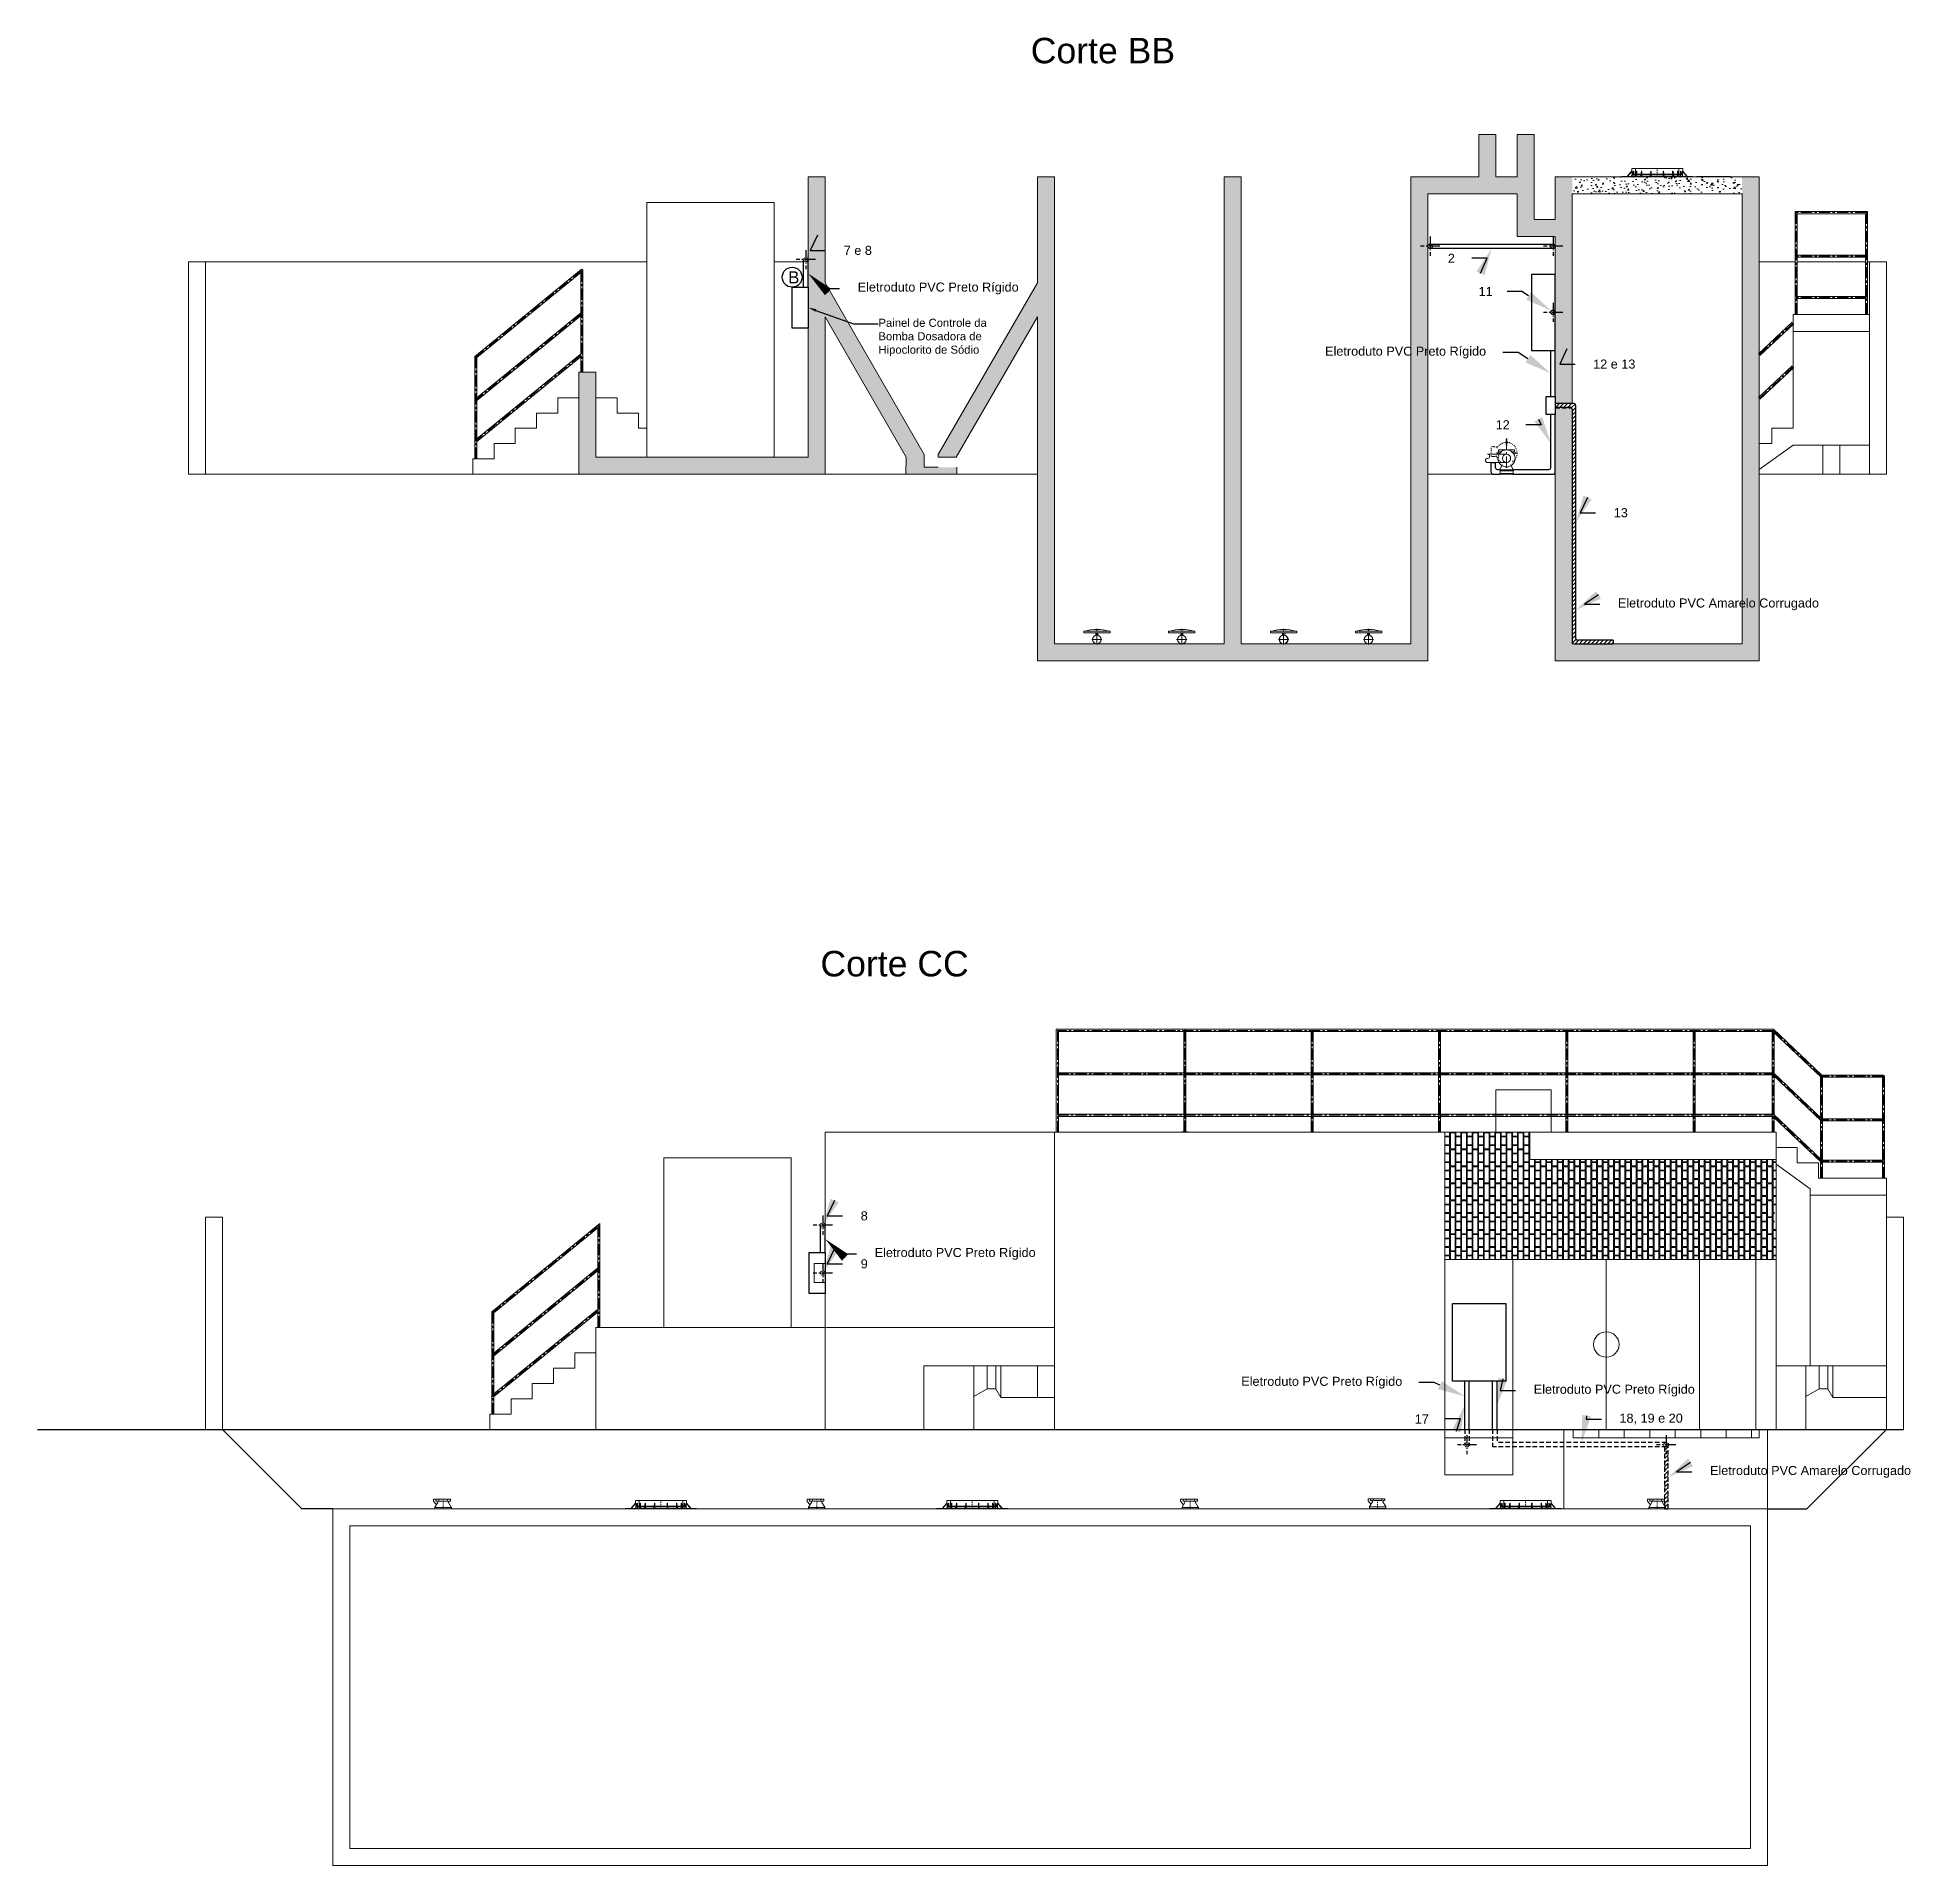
# Model space of a CAD drawing. Header units: millimetres. Extents: x 100 to 940, y 100 to 694.
# Drawn here: x 482.1 to 688.9, y 324.6 to 526.5 of the extents above; entities that cross this region are included whole.
import ezdxf
from ezdxf import colors
from ezdxf.entities.mleader import LeaderData, LeaderLine
from ezdxf.math import Vec2, Vec3

# ---------------------------------------------------------------- set-up
doc = ezdxf.new("R2010")
doc.units = ezdxf.units.MM
for name, pattern in [('AM_DIN_G_W050x2', [6.875, 4.75, -0.875, 0.375, -0.875]), ('CENTER', [2, 1.25, -0.25, 0.25, -0.25]), ('DASHED', [0.75, 0.5, -0.25]), ('HIDDEN2', [4.7625, 3.175, -1.5875]), ('SGC_DASHDOT', [1, 0.5, -0.25, 0, -0.25])]:
    doc.linetypes.add(name, pattern=pattern)
for name, color, linetype, lineweight in [('Alvenaria', 8, 'Continuous', 9), ('AM_9', 253, 'Continuous', 13), ('Aço 1020', 6, 'Continuous', 9), ('Centro', 1, 'CENTER', 5), ('contorno', 1, 'Continuous', 9), ('COTAS', 5, 'Continuous', 5), ('M-EQUIPAMENTOS', 1, 'Continuous', 9), ('PAREDE', 7, 'Continuous', 9), ('SGC-Conexoes (Desenho Unifilar)', 6, 'Continuous', 5), ('SGC-Conexoes (Linhas Externas)', 6, 'Continuous', 9), ('SGC-EIXOS', 9, 'SGC_DASHDOT', 9), ('SGC-Tubos (Desenho Bifilar)', 6, 'Continuous', 9), ('Solo', 14, 'Continuous', 30)]:
    doc.layers.add(name, color=color, linetype=linetype, lineweight=lineweight)
doc.styles.add('Notes', font='arial.ttf', dxfattribs={"height": 3})
doc.styles.get("Standard").update_dxf_attribs({"font": 'arial.ttf'})
pattern_1 = [(50, (2213.8109, 583.3335), (1.6810786, -0.1470753), [0.1757812, -1.9335938]), (355, (2213.8109, 583.3335), (-0.3251984, 1.7629503), [0.140625, -1.546875]), (100.45144, (2213.951, 583.3212), (1.3558801, 1.615875), [0.149391, -1.6433018]), (46.1842, (2213.811, 583.8022), (2.5013469, -0.3879358), [0.263672, -2.9003906]), (96.63564, (2214.0193, 583.77), (2.190614, 2.2830905), [0.2240867, -2.464954]), (351.18416, (2213.811, 583.8022), (2.190614, 2.2830905), [0.2109375, -2.3203125]), (21, (2214.0453, 583.685), (1.3990009, -0.943638), [0.1757812, -1.9335938]), (326, (2214.0453, 583.685), (0.5702703, 1.6995704), [0.140625, -1.546875]), (71.45144, (2214.1619, 583.6064), (1.9692712, 0.7559324), [0.149391, -1.6433018]), (37.5, (2213.8109, 583.33346), (0.02849966, 0.78021997), [0, -1.528125, 0, -1.5703125, 0, -1.5527344]), (7.5, (2213.8109, 583.3335), (0.61656923, 0.92440245), [0, -0.8953125, 0, -1.49296875, 0, -0.59179687]), (327.5, (2213.28824, 583.33346), (1.25114633, -0.05286298), [0, -0.5859375, 0, -1.828125, 0, -2.42578125]), (317.5, (2213.0539, 583.3335), (1.3668426, 0.23462105), [0, -0.76171875, 0, -1.2140625, 0, -1.72265625])]

msp = doc.modelspace()

# ---------------------------------------------------------------- texts
at = {"layer": 'COTAS', "char_height": 2.8125, "attachment_point": 1}
for s, insert in [('Corte BB', (591.75, 526.459)), ('Corte CC', (568.527, 425.631))]:
    msp.add_mtext_dynamic_manual_height_columns(s, width=4099.92409, gutter_width=0.75, heights=[0], dxfattribs=dict(at, insert=insert))
at = {"layer": 'COTAS', "color": 2, "insert": (564.959, 500.679), "char_height": 1.336, "attachment_point": 1}
msp.add_mtext_dynamic_manual_height_columns('B', width=1385.51337, gutter_width=0.75, heights=[0], dxfattribs=at)

# ---------------------------------------------------------------- blocks, each defined once
blk = doc.blocks.new('BB-2-LC01-N0-D0-S0', base_point=(-106625, -46704))
at = {"layer": 'SGC-Conexoes (Linhas Externas)'}
for p, q in [((-106979, -46798), (-106926, -46735)), ((-106975, -46798), (-106921, -46735)), ((-106930, -46798), (-106904, -46735)), ((-106926, -46735), (-106921, -46735)), ((-106925, -46704), (-106325, -46704)), ((-106925, -46704), (-106925, -46735)), ((-106925, -46798), (-106900, -46735)), ((-106921, -46795), (-106921, -46735)), ((-106330, -46771), (-106920, -46771)), ((-106920, -46771), (-106920, -46779)), ((-106904, -46735), (-106900, -46735)), ((-106900, -46798), (-106900, -46735)), ((-106884, -46798), (-106869, -46735)), ((-106882, -46704), (-106369, -46704)), ((-106882, -46704), (-106882, -46771)), ((-106879, -46798), (-106865, -46735)), ((-106869, -46735), (-106865, -46735)), ((-106865, -46798), (-106865, -46735)), ((-106822, -46798), (-106812, -46735)), ((-106817, -46798), (-106807, -46735)), ((-106812, -46735), (-106807, -46735)), ((-106807, -46798), (-106807, -46735)), ((-106787, -46771), (-106787, -46779)), ((-106764, -46771), (-106764, -46779)), ((-106708, -46798), (-106701, -46735)), ((-106703, -46798), (-106697, -46735)), ((-106701, -46735), (-106697, -46735)), ((-106697, -46798), (-106697, -46735)), ((-106547, -46798), (-106554, -46735)), ((-106549, -46735), (-106554, -46735)), ((-106554, -46798), (-106554, -46735)), ((-106543, -46798), (-106549, -46735)), ((-106487, -46771), (-106487, -46779)), ((-106464, -46771), (-106464, -46779)), ((-106439, -46735), (-106443, -46735)), ((-106433, -46798), (-106443, -46735)), ((-106443, -46798), (-106443, -46735)), ((-106429, -46798), (-106439, -46735)), ((-106382, -46735), (-106386, -46735)), ((-106371, -46798), (-106386, -46735)), ((-106386, -46798), (-106386, -46735)), ((-106367, -46798), (-106382, -46735)), ((-106369, -46704), (-106369, -46771)), ((-106325, -46798), (-106351, -46735)), ((-106347, -46735), (-106351, -46735)), ((-106351, -46798), (-106351, -46735)), ((-106321, -46798), (-106347, -46735)), ((-106330, -46771), (-106330, -46779)), ((-106276, -46798), (-106329, -46735)), ((-106325, -46735), (-106329, -46735)), ((-106329, -46795), (-106329, -46735)), ((-106325, -46704), (-106325, -46735)), ((-106271, -46798), (-106325, -46735)), ((-107045, -46798), (-106205, -46798)), ((-107045, -46804), (-107045, -46798)), ((-107045, -46804), (-106205, -46804)), ((-106920, -46779), (-106330, -46779)), ((-106205, -46804), (-106205, -46798)), ((-106205, -46804), (-106205, -46798))]:
    blk.add_line(p, q, dxfattribs=at)
at = {"layer": 'SGC-EIXOS'}
blk.add_line((-106625, -46704), (-106625, -46804), dxfattribs=at)
blk = doc.blocks.new('BB-1-GA01-N0-D0-S0', base_point=(134464, 232532))
at = {"layer": 'SGC-Conexoes (Linhas Externas)'}
for p, q in [((134351, 232646), (134351, 232622)), ((134383, 232646), (134351, 232646)), ((134385, 232582), (134351, 232622)), ((134367, 232549), (134561, 232549)), ((134367, 232532), (134561, 232532)), ((134379, 232646), (134379, 232624)), ((134379, 232646), (134549, 232646)), ((134414, 232646), (134414, 232624)), ((134414, 232624), (134514, 232624)), ((134514, 232646), (134514, 232624)), ((134549, 232646), (134549, 232624))]:
    blk.add_line(p, q, dxfattribs=at)
for points in [[(134367, 232532), (134367, 232549, -0.137976), (134368, 232554), (134402, 232609, 0.58566), (134393, 232624), (134379, 232624)], [(134561, 232532), (134561, 232549, 0.137976), (134559, 232554), (134526, 232609, -0.58566), (134534, 232624), (134549, 232624)]]:
    blk.add_lwpolyline(points, format="xyb", dxfattribs=at)
at = {"layer": 'SGC-EIXOS'}
blk.add_line((134464, 232532), (134464, 232646), dxfattribs=at)
blk = doc.blocks.new('chassi lateral')
at = {"layer": 'Centro'}
for p, q in [((-2164, 7544), (-2164, 7532)), ((-2158, 7589), (-2158, 7575)), ((-2058, 7589), (-2058, 7575)), ((-2052, 7544), (-2052, 7532))]:
    blk.add_line(p, q, dxfattribs=at)
at = {"layer": 'contorno'}
for p, q in [((-2184, 7586), (-2031, 7586)), ((-2184, 7535), (-2184, 7586)), ((-2184, 7573), (-2031, 7573)), ((-2184, 7541), (-2031, 7541)), ((-2184, 7535), (-2031, 7535)), ((-2168, 7578), (-2047, 7578)), ((-2031, 7535), (-2031, 7586))]:
    blk.add_line(p, q, dxfattribs=at)
for centre, start, end in [((-2168, 7572), 90, 167.6822), ((-2047, 7572), 12.3178, 90)]:
    blk.add_arc(centre, 6, start, end, dxfattribs=at)
blk = doc.blocks.new('M12 x 25')
at = {"layer": 'Centro'}
blk.add_line((-2058, 7582), (-2058, 7572), dxfattribs=at)
at = {"layer": 'contorno'}
for p, q in [((-2064, 7578), (-2064, 7576)), ((-2062, 7575), (-2064, 7576)), ((-2064, 7576), (-2052, 7576)), ((-2062, 7578), (-2062, 7575)), ((-2062, 7575), (-2053, 7575)), ((-2053, 7578), (-2053, 7575)), ((-2052, 7576), (-2053, 7575)), ((-2052, 7578), (-2052, 7576))]:
    blk.add_line(p, q, dxfattribs=at)
blk = doc.blocks.new('redutor lateral carc. 112')
at = {"layer": 'AM_9', "linetype": 'HIDDEN2', "ltscale": 3}
for p, q in [((-1331, 9283), (-1331, 9264)), ((-1325, 9264), (-1325, 9283)), ((-1418, 9177), (-1437, 9177)), ((-1437, 9171), (-1418, 9171)), ((-1219, 9177), (-1237, 9177)), ((-1237, 9171), (-1219, 9171))]:
    blk.add_line(p, q, dxfattribs=at)
for centre, radius, start, end in [((-1328, 9174), 125, 304.7659, 152.8264), ((-1334, 9283), 3, 0, 90), ((-1322, 9283), 3, 90, 180), ((-1328, 9174), 125, 194.5207, 235.2341), ((-1437, 9180), 3, 180, 270), ((-1437, 9168), 3, 90, 180), ((-1219, 9180), 3, 270, 0), ((-1219, 9168), 3, 0, 90)]:
    blk.add_arc(centre, radius, start, end, dxfattribs=at)
blk = doc.blocks.new('112MFFSEM-PEE1-1')
at = {"layer": 'AM_9', "linetype": 'HIDDEN2', "ltscale": 3}
for p, q in [((-180, -38), (-180, 70)), ((-157, 75), (-177, 74)), ((-155, 72), (-157, 75)), ((-117, 72), (-155, 72)), ((-112, 67), (-112, 56)), ((-112, 60), (-110, 60)), ((-5, 163), (-6, 125)), ((5, 163), (6, 125)), ((-157, -42), (-177, -41)), ((-155, -40), (-157, -42)), ((-118, -40), (-155, -40))]:
    blk.add_line(p, q, dxfattribs=at)
blk.add_arc((0, 163), 5, 1.5482, 178.4518, dxfattribs=at)
for centre, major_axis, start_param, end_param in [((-177, 70), (-3.42, 0), -1.521479, 0), ((-117, 67), (-5.7, 0), 3.141593, 4.712389), ((-177, -38), (3.42, 0), 3.141593, 4.663072)]:
    blk.add_ellipse(centre, major_axis=major_axis, ratio=0.99585, start_param=start_param, end_param=end_param, dxfattribs=at)
blk = doc.blocks.new('CARCAÇA DE ENTRADA L')
at = {"layer": 'contorno'}
for p, q in [((-1975, 8864), (-1785, 8864)), ((-1975, 8845), (-1975, 8864)), ((-1934, 8842), (-1972, 8842)), ((-1788, 8842), (-1825, 8842)), ((-1785, 8864), (-1785, 8845))]:
    blk.add_line(p, q, dxfattribs=at)
for centre, start, end in [((-1972, 8845), 180, 270), ((-1788, 8845), 270, 0)]:
    blk.add_arc(centre, 3, start, end, dxfattribs=at)

# ---------------------------------------------------------------- hatches: boundary and pattern name
h = msp.add_hatch()
h.set_pattern_fill('ANSI31', color=2, scale=0.1)
h.set_pattern_definition([(45, (289.50164, 120.9532), (-0.2245064, 0.2245064), [])])
h.paths.add_polyline_path([(651.949, 485.87, 0.4142136), (651.749, 486.07), (649.674, 486.07), (649.674, 485.67), (651.349, 485.67, -0.4142136), (651.549, 485.47), (651.549, 459.731, 0.4142136), (651.749, 459.531), (656.062, 459.531), (656.062, 459.931), (652.149, 459.931, -0.4142136), (651.949, 460.131)])
h = msp.add_hatch()
h.set_pattern_fill('ANSI31', color=2, scale=0.1)
h.set_pattern_definition([(45, (0, 3.75), (-0.2245064, 0.2245064), [])])
h.paths.add_polyline_path([(662.117, 370.959, -0.236068), (661.917, 370.859), (661.717, 370.859), (661.717, 364.012), (662.117, 364.012)])
at = {"layer": 'Alvenaria'}
h = msp.add_hatch(dxfattribs=at)
h.set_pattern_fill('AR-CONC', color=256, scale=0.234375)
h.set_pattern_definition(pattern_1)
h.paths.add_polyline_path([(649.674, 486.12), (651.549, 486.12), (651.549, 511.093), (649.674, 511.093), (649.674, 506.406), (647.33, 506.406), (647.33, 515.781), (645.455, 515.781), (645.455, 511.093), (643.111, 511.093), (643.111, 515.781), (641.236, 515.781), (641.236, 511.093), (633.736, 511.093), (633.736, 459.531), (614.986, 459.531), (614.986, 511.093), (613.111, 511.093), (613.111, 459.531), (594.361, 459.531), (594.361, 511.093), (592.486, 511.093), (592.486, 499.418), (581.541, 480.46), (581.541, 480.15), (583.527, 480.15), (592.486, 495.668), (592.486, 457.656), (635.611, 457.656), (635.611, 509.218), (645.455, 509.218), (645.455, 504.531), (649.674, 504.531)])
h.paths.add_polyline_path([(651.549, 485.62), (649.674, 485.62), (649.674, 457.656), (672.174, 457.656), (672.174, 511.093), (670.299, 511.093), (670.299, 459.531), (651.549, 459.531)])
h = msp.add_hatch(dxfattribs=at)
h.set_pattern_fill('AR-CONC', color=256, scale=0.234375)
h.set_pattern_definition(pattern_1)
h.paths.add_polyline_path([(543.736, 489.531), (541.861, 489.531), (541.861, 478.281), (569.049, 478.281), (569.049, 495.668), (578.008, 480.15), (577.952, 478.281), (583.582, 478.281), (583.582, 479.044), (582.427, 479.044), (581.541, 479.044), (579.994, 479.044), (579.994, 480.46), (569.049, 499.418), (569.049, 511.093), (567.174, 511.093), (567.174, 480.156), (543.736, 480.156)])
h = msp.add_hatch(dxfattribs=at)
h.set_pattern_fill('AR-CONC', color=256, scale=0.009375)
h.set_pattern_definition([(50, (-889.693, -1705.818), (1.7079813, -0.1494289), [0.1785937, -1.9645313]), (355, (-889.693, -1705.818), (-0.3304071, 1.7911579), [0.142875, -1.5716305]), (100.451445, (-889.5506, -1705.8304), (1.3775742, 1.6417289), [0.1517813, -1.669596]), (46.1842, (-889.693, -1705.3417), (2.541366, -0.3941468), [0.2678906, -2.9467969]), (96.63556, (-889.4812, -1705.3746), (2.2256638, 2.31962), [0.227672, -2.5043963]), (351.18415, (-889.693, -1705.3417), (2.2256638, 2.31962), [0.2143122, -2.357435]), (21, (-889.4548, -1705.4608), (1.4213849, -0.9587362), [0.1785937, -1.9645313]), (326, (-889.4548, -1705.4608), (0.579394, 1.7267622), [0.142875, -1.571625]), (71.451445, (-889.3364, -1705.5407), (2.0007789, 0.768026), [0.1517813, -1.6695932]), (37.5, (-889.69295, -1705.81796), (0.02895566, 0.79270349), [0, -1.552575, 0, -1.5954375, 0, -1.57757813]), (7.5, (-889.69295, -1705.818), (0.62643434, 0.9391929), [0, -0.9096375, 0, -1.51685625, 0, -0.60126563]), (327.5, (-890.22397, -1705.81796), (1.27116183, -0.05370697), [0, -0.5953125, 0, -1.857375, 0, -2.46459375]), (317.5, (-890.4621, -1705.818), (1.38871108, 0.23837335), [0, -0.77390625, 0, -1.2334875, 0, -1.75021875])])
h.paths.add_polyline_path([(670.299, 511.093), (651.549, 511.093), (651.549, 509.218), (670.299, 509.218)])
at = {"layer": 'PAREDE'}
h = msp.add_hatch(dxfattribs=at)
h.set_pattern_fill('AR-BRELM', color=256, scale=0.234375, angle=90)
h.set_pattern_definition([(90, (1601.227, 836.8916), (-1.2501563, 8e-17), [1.7871094, -0.0878906]), (90, (1600.6996, 836.8916), (-1.2501563, 8e-17), [1.7871094, -0.0878906]), (90, (1600.6019, 837.3604), (-1.2501563, 8e-17), [0.8496094, -0.0878906]), (90, (1600.0746, 837.3604), (-1.2501563, 8e-17), [0.8496094, -0.0878906]), (180, (1601.227, 836.8916), (-2e-16, -1.875), [0.5273438, -0.7228125]), (180, (1601.227, 836.8038), (-2e-16, -1.875), [0.5273438, -0.7228125]), (180, (1600.6019, 837.3604), (-1e-16, -0.9375), [0.5273438, -0.7228125]), (180, (1600.6019, 837.2725), (-1e-16, -0.9375), [0.5273438, -0.7228125])])
h.paths.add_polyline_path([(646.861, 402.609), (646.861, 405.609), (643.111, 405.609), (637.486, 405.609), (637.486, 391.546), (674.049, 391.546), (674.049, 394.921), (673.87, 394.921), (673.87, 396.984), (674.049, 396.984), (674.049, 402.609)])

# ---------------------------------------------------------------- linework, layer by layer
at = {"color": 2, "linetype": 'AM_DIN_G_W050x2', "ltscale": 0.25}
for p, q in [((566.924, 503.031), (566.924, 500.905)), ((636.925, 503.441), (634.798, 503.441)), ((635.861, 504.505), (635.861, 502.378)), ((650.487, 503.441), (648.36, 503.441)), ((649.424, 504.505), (649.424, 502.378)), ((567.987, 501.969), (565.86, 501.969)), ((649.424, 497.208), (649.424, 495.082)), ((650.487, 496.145), (648.36, 496.145)), ((569.862, 395.361), (567.735, 395.361)), ((568.799, 396.424), (568.799, 394.297)), ((568.799, 391.123), (568.799, 388.996)), ((569.862, 390.06), (567.735, 390.06)), ((640.983, 371.109), (638.856, 371.109)), ((639.919, 372.172), (639.919, 370.045)), ((662.981, 371.109), (660.854, 371.109)), ((661.917, 372.172), (661.917, 370.045))]:
    msp.add_line(p, q, dxfattribs=at)
at = {"color": 2}
for p, q in [((635.861, 503.691), (649.424, 503.691)), ((649.424, 503.191), (635.861, 503.191)), ((566.672, 498.932), (566.672, 501.938)), ((567.172, 498.932), (567.172, 501.938)), ((649.174, 486.87), (649.174, 491.952)), ((649.674, 486.87), (649.674, 491.952)), ((649.674, 486.07), (649.674, 485.67)), ((651.749, 486.07), (649.674, 486.07)), ((649.174, 478.981), (649.174, 484.87)), ((649.674, 485.67), (651.349, 485.67)), ((649.674, 478.481), (649.674, 484.87)), ((651.549, 485.47), (651.549, 459.731)), ((651.949, 460.131), (651.949, 485.87)), ((642.585, 478.481), (642.585, 479.563)), ((642.585, 479.563), (643.085, 479.563)), ((642.785, 478.281), (643.569, 478.281)), ((643.085, 478.981), (643.085, 479.563)), ((643.285, 478.781), (643.58, 478.781)), ((644.986, 478.781), (648.974, 478.781)), ((644.997, 478.281), (649.474, 478.281)), ((651.749, 459.531), (656.062, 459.531)), ((656.062, 459.931), (652.149, 459.931)), ((656.062, 459.931), (656.062, 459.531)), ((568.547, 392.324), (568.547, 395.33)), ((569.047, 392.324), (569.047, 395.33)), ((639.669, 372.796), (639.669, 378.115)), ((640.169, 372.796), (640.169, 378.115)), ((642.742, 372.796), (642.742, 378.115)), ((643.242, 372.796), (643.242, 378.115)), ((661.717, 364.012), (662.117, 364.012))]:
    msp.add_line(p, q, dxfattribs=at)
at = {"color": 2, "linetype": 'DASHED'}
for p, q in [((649.674, 486.12), (651.549, 486.12)), ((649.674, 485.62), (651.481, 485.62)), ((639.669, 372.796), (639.669, 371.109)), ((640.169, 372.796), (640.169, 371.108)), ((642.742, 372.796), (642.742, 370.859)), ((643.242, 372.796), (643.242, 371.359)), ((661.917, 370.859), (642.742, 370.859)), ((661.917, 371.359), (643.242, 371.359)), ((661.717, 370.859), (661.717, 364.012)), ((662.117, 364.012), (662.117, 370.959))]:
    msp.add_line(p, q, dxfattribs=at)
at = {"color": 2}
for points in [[(567.174, 494.403), (565.401, 494.403), (565.401, 498.932), (567.174, 498.932)], [(649.674, 500.338), (647.031, 500.338), (647.031, 491.952), (649.674, 491.952)], [(648.674, 486.87), (649.674, 486.87), (649.674, 484.87), (648.674, 484.87)], [(569.049, 387.795), (567.276, 387.795), (567.276, 392.324), (569.049, 392.324)], [(638.302, 386.687), (644.212, 386.687), (644.212, 378.115), (638.302, 378.115)]]:
    msp.add_lwpolyline(points, close=True, dxfattribs=at)
for centre, radius in [((635.861, 503.441), 0.25), ((649.424, 503.441), 0.25), ((565.401, 500.027), 1.095), ((649.424, 496.145), 0.25)]:
    msp.add_circle(centre, radius, dxfattribs=at)
at = {"color": 2, "linetype": 'DASHED', "ltscale": 0.25}
for centre in [(566.924, 501.968), (568.799, 395.36), (568.799, 390.06), (639.919, 371.109), (661.917, 371.109)]:
    msp.add_circle(centre, 0.25, dxfattribs=at)
at = {"color": 2}
for centre, start, end in [((651.749, 485.87), 0, 90), ((651.349, 485.47), 0, 90), ((642.785, 478.481), 180, 270), ((643.285, 478.981), 180, 270), ((648.974, 478.981), 270, 0), ((649.474, 478.481), 270, 0), ((651.749, 459.731), 180, 270), ((652.149, 460.131), 180, 270)]:
    msp.add_arc(centre, 0.2, start, end, dxfattribs=at)
at = {"layer": 'Aço 1020'}
msp.add_lwpolyline([(665.257, 511.149), (669.007, 511.149), (669.007, 511.093), (665.257, 511.093)], close=True, dxfattribs=at)
at = {"layer": 'Centro'}
for p, q in [((676.26, 495.906), (676.26, 507.156)), ((684.033, 507.156), (676.26, 507.156)), ((684.033, 495.906), (684.033, 507.156)), ((542.189, 500.781), (530.471, 491.218)), ((542.189, 489.531), (542.189, 500.781)), ((684.033, 502.346), (676.26, 502.346)), ((684.033, 497.781), (676.26, 497.781)), ((542.119, 495.976), (530.401, 486.414)), ((672.174, 491.468), (675.924, 494.963)), ((675.932, 495.906), (676.26, 495.906)), ((676.588, 495.906), (676.26, 495.906)), ((683.705, 495.906), (684.033, 495.906)), ((684.361, 495.906), (684.033, 495.906)), ((542.053, 491.407), (530.334, 481.844)), ((530.471, 479.968), (530.471, 491.218)), ((541.861, 489.531), (542.189, 489.531)), ((542.517, 489.531), (542.189, 489.531)), ((672.174, 486.601), (675.924, 490.154)), ((530.471, 479.968), (530.471, 486.409)), ((644.283, 482.219), (644.283, 478.718)), ((530.142, 479.968), (530.471, 479.968)), ((530.471, 479.968), (530.471, 481.843)), ((530.799, 479.968), (530.471, 479.968)), ((599.049, 459.451), (599.049, 461.326)), ((608.424, 459.451), (608.424, 461.326)), ((619.674, 459.451), (619.674, 461.326)), ((629.049, 459.451), (629.049, 461.326)), ((598.486, 460.013), (599.611, 460.013)), ((607.861, 460.013), (608.986, 460.013)), ((619.111, 460.013), (620.236, 460.013)), ((628.486, 460.013), (629.611, 460.013)), ((594.689, 405.609), (594.689, 416.859)), ((673.721, 416.859), (594.689, 416.859)), ((608.752, 405.664), (608.752, 416.914)), ((608.752, 405.609), (608.752, 416.859)), ((622.814, 405.609), (622.814, 416.859)), ((636.877, 405.609), (636.877, 416.859)), ((650.939, 405.609), (650.939, 416.859)), ((665.002, 405.609), (665.002, 416.859)), ((673.721, 405.609), (673.721, 416.859)), ((679.064, 411.796), (673.721, 416.859)), ((594.689, 405.609), (594.689, 412.049)), ((594.689, 412.049), (673.721, 412.049)), ((608.752, 405.664), (608.752, 412.105)), ((679.064, 406.987), (673.721, 412.049)), ((679.064, 400.546), (679.064, 411.796)), ((685.908, 411.796), (679.064, 411.796)), ((685.908, 400.546), (685.908, 411.796)), ((594.689, 405.609), (594.689, 407.484)), ((594.689, 407.484), (673.721, 407.484)), ((608.752, 405.664), (608.752, 407.539)), ((679.064, 402.421), (673.721, 407.484)), ((594.361, 405.609), (594.689, 405.609)), ((595.017, 405.609), (594.689, 405.609)), ((608.424, 405.664), (608.752, 405.664)), ((608.424, 405.609), (608.752, 405.609)), ((609.08, 405.664), (608.752, 405.664)), ((609.08, 405.609), (608.752, 405.609)), ((622.486, 405.609), (622.814, 405.609)), ((623.142, 405.609), (622.814, 405.609)), ((636.549, 405.609), (636.877, 405.609)), ((637.205, 405.609), (636.877, 405.609)), ((650.611, 405.609), (650.939, 405.609)), ((651.267, 405.609), (650.939, 405.609)), ((664.674, 405.609), (665.002, 405.609)), ((665.33, 405.609), (665.002, 405.609)), ((673.392, 405.609), (673.721, 405.609)), ((674.049, 405.609), (673.721, 405.609)), ((685.908, 406.987), (679.064, 406.987)), ((685.908, 402.421), (679.064, 402.421)), ((678.736, 400.546), (679.064, 400.546)), ((679.392, 400.546), (679.064, 400.546)), ((685.58, 400.546), (685.908, 400.546)), ((686.236, 400.546), (685.908, 400.546)), ((544.064, 395.296), (532.346, 385.734)), ((544.064, 384.046), (544.064, 395.296)), ((543.994, 390.492), (532.276, 380.93)), ((544.064, 384.046), (544.064, 390.487)), ((543.928, 385.922), (532.209, 376.36)), ((532.346, 374.484), (532.346, 385.734)), ((544.064, 384.046), (544.064, 385.921)), ((543.736, 384.046), (544.064, 384.046)), ((544.392, 384.046), (544.064, 384.046)), ((532.346, 374.484), (532.346, 380.924)), ((532.017, 374.484), (532.346, 374.484)), ((532.346, 374.484), (532.346, 376.359)), ((532.674, 374.484), (532.346, 374.484))]:
    msp.add_line(p, q, dxfattribs=at)
at = {"layer": 'contorno'}
for p, q in [((643.58, 478.757), (643.58, 478.851)), ((644.986, 478.757), (643.58, 478.757)), ((643.582, 478.86), (643.781, 479.204)), ((644.984, 478.86), (644.785, 479.204)), ((644.986, 478.851), (644.986, 478.757))]:
    msp.add_line(p, q, dxfattribs=at)
for centre, radius, start, end in [((643.599, 478.851), 0.0187, 150, 180), ((643.716, 479.241), 0.075, 330, 54.02605), ((644.85, 479.241), 0.075, 125.97395, 210), ((644.967, 478.851), 0.0187, 0, 30)]:
    msp.add_arc(centre, radius, start, end, dxfattribs=at)
at = {"layer": 'M-EQUIPAMENTOS'}
for p, q in [((563.424, 508.281), (549.361, 508.281)), ((549.361, 508.281), (549.361, 480.156)), ((563.424, 508.281), (563.424, 480.156)), ((565.299, 402.796), (551.236, 402.796)), ((551.236, 402.796), (551.236, 384.046)), ((565.299, 402.796), (565.299, 384.046)), ((586.946, 377.275), (586.946, 379.827)), ((587.884, 377.275), (587.884, 379.827)), ((678.821, 377.275), (678.821, 379.827)), ((679.759, 377.275), (679.759, 379.827)), ((586.946, 377.275), (585.455, 376.414)), ((587.884, 377.275), (586.946, 377.275)), ((588.44, 376.312), (587.884, 377.275)), ((678.821, 377.275), (677.33, 376.414)), ((679.759, 377.275), (678.821, 377.275)), ((680.315, 376.312), (679.759, 377.275))]:
    msp.add_line(p, q, dxfattribs=at)
at = {"layer": 'PAREDE'}
for p, q in [((643.111, 515.781), (641.236, 515.781)), ((641.236, 515.781), (641.236, 511.093)), ((643.111, 515.781), (643.111, 511.093)), ((647.33, 515.781), (645.455, 515.781)), ((645.455, 515.781), (645.455, 511.093)), ((647.33, 515.781), (647.33, 506.406)), ((567.174, 480.156), (567.174, 511.093)), ((567.174, 511.093), (569.049, 511.093)), ((569.049, 499.418), (569.049, 511.093)), ((592.486, 499.418), (592.486, 511.093)), ((592.486, 511.093), (592.486, 501.718)), ((592.486, 511.093), (594.361, 511.093)), ((594.361, 459.531), (594.361, 511.093)), ((613.111, 459.531), (613.111, 511.093)), ((613.111, 511.093), (614.986, 511.093)), ((614.986, 459.531), (614.986, 511.093)), ((633.736, 459.531), (633.736, 511.093)), ((633.736, 511.093), (641.236, 511.093)), ((643.111, 511.093), (645.455, 511.093)), ((647.33, 506.406), (647.33, 511.093)), ((649.674, 511.093), (649.674, 506.406)), ((649.674, 511.093), (651.549, 511.093)), ((651.549, 511.093), (670.299, 511.093)), ((670.299, 511.093), (672.174, 511.093)), ((672.174, 457.656), (672.174, 511.093)), ((635.611, 457.656), (635.611, 509.218)), ((635.611, 509.218), (645.455, 509.218)), ((645.455, 504.531), (645.455, 509.218)), ((649.674, 509.218), (649.674, 506.406)), ((651.549, 509.218), (670.299, 509.218)), ((651.549, 486.07), (651.549, 509.218)), ((670.299, 459.531), (670.299, 509.218)), ((647.33, 506.406), (649.674, 506.406)), ((649.674, 504.531), (645.455, 504.531)), ((649.674, 504.531), (649.674, 457.656)), ((498.736, 501.718), (498.736, 478.281)), ((500.611, 501.718), (498.736, 501.718)), ((500.611, 501.718), (500.611, 478.281)), ((500.611, 478.281), (500.611, 501.718)), ((500.611, 501.718), (549.361, 501.718)), ((563.424, 501.718), (566.672, 501.718)), ((676.143, 501.718), (672.174, 501.718)), ((683.916, 501.718), (676.377, 501.718)), ((684.361, 501.718), (684.15, 501.718)), ((684.361, 501.718), (684.361, 478.281)), ((686.236, 501.718), (684.361, 501.718)), ((686.236, 501.718), (686.236, 478.281)), ((686.236, 478.281), (686.236, 501.718)), ((579.994, 480.46), (569.049, 499.418)), ((581.541, 480.46), (592.486, 499.418)), ((569.049, 478.281), (569.049, 495.668)), ((578.008, 480.15), (569.049, 495.668)), ((583.527, 480.15), (592.486, 495.668)), ((592.486, 457.656), (592.486, 495.668)), ((684.361, 495.906), (675.924, 495.906)), ((675.924, 495.906), (675.924, 494.031)), ((675.924, 494.031), (684.361, 494.031)), ((675.924, 494.031), (675.924, 483.343)), ((543.736, 489.531), (541.861, 489.531)), ((541.861, 489.531), (541.861, 478.281)), ((543.736, 480.156), (543.736, 489.531)), ((541.861, 486.718), (539.517, 486.718)), ((539.517, 486.718), (539.517, 485.031)), ((543.736, 486.718), (546.08, 486.718)), ((546.08, 486.718), (546.08, 485.031)), ((539.517, 485.031), (537.174, 485.031)), ((537.174, 485.031), (537.174, 483.343)), ((546.08, 485.031), (548.424, 485.031)), ((548.424, 485.031), (548.424, 483.343)), ((651.549, 459.531), (651.549, 485.47)), ((537.174, 483.343), (534.83, 483.343)), ((534.83, 483.343), (534.83, 481.656)), ((548.424, 483.343), (549.361, 483.343)), ((673.58, 481.656), (673.58, 483.343)), ((673.58, 483.343), (675.924, 483.343)), ((532.486, 479.968), (530.142, 479.968)), ((530.142, 479.968), (530.142, 478.281)), ((534.83, 481.656), (532.486, 481.656)), ((532.486, 481.656), (532.486, 479.968)), ((567.174, 480.156), (543.736, 480.156)), ((578.008, 480.15), (577.953, 478.292)), ((579.994, 479.044), (579.994, 480.46)), ((581.541, 480.46), (581.541, 480.15)), ((583.527, 480.15), (581.541, 480.15)), ((672.174, 481.656), (673.58, 481.656)), ((672.174, 478.781), (675.924, 481.481)), ((675.924, 481.481), (684.361, 481.481)), ((679.205, 481.481), (679.205, 478.281)), ((681.08, 481.481), (681.08, 478.281)), ((592.486, 478.281), (498.736, 478.281)), ((581.541, 479.044), (579.994, 479.044)), ((583.582, 479.044), (583.582, 478.292)), ((649.674, 478.281), (635.611, 478.281)), ((670.299, 478.281), (670.299, 459.531)), ((672.174, 478.281), (686.236, 478.281)), ((672.174, 478.281), (672.174, 478.281)), ((613.111, 459.531), (594.361, 459.531)), ((597.596, 460.763), (597.596, 460.951)), ((597.596, 460.951), (597.689, 460.951)), ((597.596, 460.763), (600.502, 460.763)), ((600.408, 460.951), (597.689, 460.951)), ((599.164, 460.763), (598.933, 460.763)), ((598.933, 460.763), (598.933, 460.482)), ((599.164, 460.482), (599.164, 460.763)), ((600.502, 460.951), (600.408, 460.951)), ((600.502, 460.763), (600.502, 460.951)), ((606.971, 460.763), (606.971, 460.951)), ((606.971, 460.951), (607.064, 460.951)), ((606.971, 460.763), (609.877, 460.763)), ((609.783, 460.951), (607.064, 460.951)), ((608.539, 460.763), (608.308, 460.763)), ((608.308, 460.763), (608.308, 460.482)), ((608.539, 460.482), (608.539, 460.763)), ((609.877, 460.951), (609.783, 460.951)), ((609.877, 460.763), (609.877, 460.951)), ((633.736, 459.531), (614.986, 459.531)), ((618.221, 460.763), (618.221, 460.951)), ((618.221, 460.951), (618.314, 460.951)), ((618.221, 460.763), (621.127, 460.763)), ((621.033, 460.951), (618.314, 460.951)), ((619.789, 460.763), (619.558, 460.763)), ((619.558, 460.763), (619.558, 460.482)), ((619.789, 460.482), (619.789, 460.763)), ((621.127, 460.951), (621.033, 460.951)), ((621.127, 460.763), (621.127, 460.951)), ((627.596, 460.763), (627.596, 460.951)), ((627.596, 460.951), (627.689, 460.951)), ((627.596, 460.763), (630.502, 460.763)), ((630.408, 460.951), (627.689, 460.951)), ((629.164, 460.763), (628.933, 460.763)), ((628.933, 460.763), (628.933, 460.482)), ((629.164, 460.482), (629.164, 460.763)), ((630.502, 460.951), (630.408, 460.951)), ((630.502, 460.763), (630.502, 460.951)), ((670.299, 459.531), (651.549, 459.531)), ((592.486, 457.656), (635.611, 457.656)), ((672.174, 457.656), (649.674, 457.656)), ((643.111, 410.296), (643.111, 405.609)), ((643.111, 405.609), (643.111, 410.296)), ((643.111, 410.296), (649.205, 410.296)), ((649.205, 410.296), (649.205, 405.609)), ((649.205, 410.296), (649.205, 405.609)), ((569.049, 384.046), (569.049, 405.609)), ((569.049, 405.609), (643.111, 405.609)), ((594.361, 405.609), (596.236, 405.609)), ((594.361, 405.609), (594.361, 372.796)), ((637.486, 405.609), (637.486, 367.765)), ((649.205, 405.609), (643.111, 405.609)), ((646.861, 405.609), (646.861, 402.609)), ((649.205, 405.609), (674.049, 405.609)), ((674.049, 403.921), (674.049, 405.609)), ((674.049, 405.609), (674.049, 403.921)), ((674.049, 403.921), (674.049, 372.796)), ((674.049, 403.921), (676.392, 403.921)), ((676.392, 403.921), (676.392, 402.234)), ((646.861, 402.609), (674.049, 402.609)), ((674.049, 402.099), (677.799, 399.357)), ((676.392, 402.234), (678.736, 402.234)), ((678.736, 402.234), (678.736, 400.546)), ((677.799, 399.357), (677.799, 379.827)), ((678.736, 400.546), (686.236, 400.546)), ((686.236, 400.546), (686.236, 372.796)), ((686.236, 400.546), (686.236, 372.796)), ((678.736, 398.671), (677.799, 398.671)), ((678.736, 398.671), (686.236, 398.671)), ((500.611, 372.796), (500.611, 396.234)), ((502.486, 396.234), (500.611, 396.234)), ((502.486, 372.796), (502.486, 396.234)), ((688.111, 396.234), (686.236, 396.234)), ((688.111, 396.234), (688.111, 372.796)), ((637.486, 391.546), (674.049, 391.546)), ((644.986, 372.796), (644.986, 391.546)), ((644.986, 391.546), (665.611, 391.546)), ((655.299, 391.546), (655.299, 372.796)), ((665.611, 391.546), (665.611, 372.796)), ((671.814, 391.546), (671.814, 372.796)), ((543.736, 384.046), (543.736, 372.796)), ((543.736, 384.046), (569.049, 384.046)), ((569.049, 384.046), (594.361, 384.046)), ((569.049, 384.046), (569.049, 372.796)), ((543.736, 381.234), (541.392, 381.234)), ((541.392, 381.234), (541.392, 379.546)), ((541.392, 379.546), (539.049, 379.546)), ((539.049, 379.546), (539.049, 377.859)), ((579.939, 379.827), (594.361, 379.827)), ((579.939, 379.827), (579.939, 372.796)), ((585.455, 372.796), (585.455, 379.827)), ((585.455, 376.414), (585.455, 379.827)), ((588.44, 379.827), (588.44, 376.312)), ((588.44, 376.312), (588.44, 379.827)), ((588.44, 376.312), (588.44, 379.827)), ((594.361, 379.827), (592.486, 379.827)), ((592.486, 379.827), (592.486, 376.312)), ((674.049, 379.827), (686.236, 379.827)), ((677.33, 372.796), (677.33, 379.827)), ((677.33, 376.414), (677.33, 379.827)), ((680.315, 379.827), (680.315, 376.312)), ((680.315, 376.312), (680.315, 379.827)), ((680.315, 376.312), (680.315, 379.827)), ((539.049, 377.859), (536.705, 377.859)), ((536.705, 377.859), (536.705, 376.171)), ((534.361, 374.484), (532.017, 374.484)), ((532.017, 374.484), (532.017, 372.796)), ((536.705, 376.171), (534.361, 376.171)), ((534.361, 376.171), (534.361, 374.484)), ((588.44, 376.312), (594.361, 376.312)), ((680.315, 376.312), (686.236, 376.312)), ((650.611, 372.796), (532.017, 372.796)), ((637.486, 372.796), (637.486, 367.765)), ((644.986, 372.796), (644.986, 367.765)), ((644.986, 372.796), (644.986, 371.859)), ((651.661, 372.796), (650.611, 372.796)), ((650.611, 372.796), (650.611, 364.067)), ((651.661, 371.859), (651.661, 372.796)), ((672.174, 372.796), (651.661, 372.796)), ((654.474, 371.859), (654.474, 372.796)), ((657.286, 371.859), (657.286, 372.796)), ((660.099, 371.859), (660.099, 372.796)), ((662.911, 371.859), (662.911, 372.796)), ((665.724, 371.859), (665.724, 372.796)), ((668.536, 371.859), (668.536, 372.796)), ((671.349, 371.859), (671.349, 372.796)), ((673.111, 372.796), (672.174, 372.796)), ((672.174, 372.796), (672.174, 371.859)), ((673.111, 372.796), (673.111, 364.012)), ((644.986, 371.859), (637.486, 371.859)), ((672.174, 371.859), (651.661, 371.859)), ((666.81, 371.859), (668.685, 371.859)), ((644.986, 367.765), (637.486, 367.765)), ((514.674, 324.637), (514.674, 364.012)), ((673.111, 364.012), (514.674, 364.012)), ((516.549, 326.512), (516.549, 362.137)), ((619.674, 362.137), (516.549, 362.137)), ((671.236, 362.137), (610.158, 362.137)), ((671.236, 326.512), (671.236, 362.137)), ((673.111, 324.637), (673.111, 364.012)), ((619.674, 326.512), (516.549, 326.512)), ((671.236, 326.512), (619.674, 326.512)), ((673.111, 324.637), (514.674, 324.637))]:
    msp.add_line(p, q, dxfattribs=at)
for centre, radius in [((599.049, 460.013), 0.483), ((599.049, 460.013), 0.469), ((608.424, 460.013), 0.483), ((608.424, 460.013), 0.469), ((619.674, 460.013), 0.483), ((619.674, 460.013), 0.469), ((629.049, 460.013), 0.483), ((629.049, 460.013), 0.469), ((655.299, 382.171), 1.406)]:
    msp.add_circle(centre, radius, dxfattribs=at)
for centre, radius, start, end in [((642.187, 479.793), 0.23, 90, 270), ((642.187, 480.252), 0.23, 270, 90), ((599.049, 456.072), 5.065, 74.43161, 105.56839), ((608.424, 456.072), 5.065, 74.43161, 105.56839), ((619.674, 456.072), 5.065, 74.43161, 105.56839), ((629.049, 456.072), 5.065, 74.43161, 105.56839)]:
    msp.add_arc(centre, radius, start, end, dxfattribs=at)
at = {"layer": 'SGC-Conexoes (Desenho Unifilar)'}
for p, q in [((676.143, 495.906), (676.143, 507.273)), ((676.143, 507.273), (684.15, 507.273)), ((676.377, 495.906), (676.377, 507.038)), ((676.377, 507.038), (683.916, 507.038)), ((683.916, 507.038), (683.916, 495.906)), ((684.15, 507.273), (684.15, 495.906)), ((530.353, 491.274), (542.115, 500.871)), ((530.588, 491.163), (542.072, 500.534)), ((542.072, 500.534), (542.072, 489.531)), ((542.307, 500.781), (542.307, 489.531)), ((676.26, 502.463), (684.033, 502.463)), ((676.26, 502.229), (684.033, 502.229)), ((676.26, 497.898), (684.033, 497.898)), ((676.26, 497.663), (684.033, 497.663)), ((542.045, 496.067), (530.396, 486.562)), ((542.193, 495.886), (530.545, 486.38)), ((672.094, 491.554), (675.844, 495.054)), ((672.254, 491.382), (676.004, 494.882)), ((530.353, 479.968), (530.353, 491.274)), ((541.979, 491.497), (530.396, 482.046)), ((542.127, 491.316), (530.545, 481.865)), ((530.588, 479.968), (530.588, 491.163)), ((672.091, 486.742), (675.841, 490.242)), ((672.251, 486.571), (676.001, 490.071)), ((594.572, 405.609), (594.572, 416.976)), ((594.572, 416.976), (673.767, 416.976)), ((594.807, 405.609), (594.807, 416.742)), ((594.807, 416.742), (673.674, 416.742)), ((608.635, 416.859), (608.635, 405.609)), ((608.869, 416.859), (608.869, 405.609)), ((622.697, 416.859), (622.697, 405.609)), ((622.932, 416.859), (622.932, 405.609)), ((636.76, 416.859), (636.76, 405.609)), ((636.994, 416.859), (636.994, 405.609)), ((650.822, 416.859), (650.822, 405.609)), ((651.057, 416.859), (651.057, 405.609)), ((664.885, 416.859), (664.885, 405.609)), ((665.119, 416.859), (665.119, 405.609)), ((673.603, 416.859), (673.603, 405.609)), ((673.674, 416.742), (679.018, 411.679)), ((673.767, 416.976), (679.111, 411.913)), ((673.838, 416.859), (673.838, 405.609)), ((594.689, 412.167), (673.767, 412.167)), ((594.689, 411.932), (673.674, 411.932)), ((673.674, 411.932), (679.018, 406.87)), ((673.767, 412.167), (679.111, 407.104)), ((678.947, 411.796), (678.947, 400.546)), ((679.018, 411.679), (685.908, 411.679)), ((679.111, 411.913), (685.908, 411.913)), ((679.182, 411.796), (679.182, 400.546)), ((685.791, 411.796), (685.791, 400.546)), ((686.025, 411.796), (686.025, 400.546)), ((594.689, 407.601), (673.767, 407.601)), ((673.767, 407.601), (679.111, 402.538)), ((594.689, 407.367), (673.674, 407.367)), ((673.674, 407.367), (679.018, 402.304)), ((679.018, 406.87), (685.908, 406.87)), ((679.111, 407.104), (685.908, 407.104)), ((679.018, 402.304), (685.908, 402.304)), ((679.111, 402.538), (685.908, 402.538)), ((532.228, 385.789), (544.182, 395.543)), ((532.463, 385.678), (543.947, 395.049)), ((543.947, 395.049), (543.947, 384.046)), ((544.182, 395.543), (544.182, 384.046)), ((543.92, 390.583), (532.271, 381.077)), ((544.068, 390.401), (532.42, 380.896)), ((532.228, 374.484), (532.228, 385.789)), ((543.854, 386.013), (532.271, 376.562)), ((544.002, 385.831), (532.42, 376.38)), ((532.463, 374.484), (532.463, 385.678))]:
    msp.add_line(p, q, dxfattribs=at)
msp.add_lwpolyline([(569.049, 389.017), (567.844, 389.017), (567.844, 391.103), (569.049, 391.103)], close=True, dxfattribs=at)
msp.add_circle((685.908, 411.796), 0.117, dxfattribs=at)
msp.add_arc((542.189, 500.781), 0.117, 0, 129.21445, dxfattribs=at)
at = {"layer": 'SGC-Tubos (Desenho Bifilar)'}
for p, q in [((642.187, 480.482), (644.283, 480.482)), ((642.187, 479.563), (644.283, 479.563))]:
    msp.add_line(p, q, dxfattribs=at)
for radius in [0.938, 0.459]:
    msp.add_circle((644.283, 480.023), radius, dxfattribs=at)
at = {"layer": 'Solo'}
for p, q in [((482.067, 372.796), (688.111, 372.796)), ((502.486, 372.796), (511.271, 364.012)), ((686.236, 372.796), (677.452, 364.012)), ((514.674, 364.012), (511.271, 364.012)), ((673.111, 364.012), (677.452, 364.012))]:
    msp.add_line(p, q, dxfattribs=at)

# ---------------------------------------------------------------- block references
at = {"layer": 'contorno', "yscale": 0.009375000000000001, "zscale": 0.009375000000000001}
for name, p, xscale in [('112MFFSEM-PEE1-1', (644.283, 480.613), 0.009375000000000001), ('redutor lateral carc. 112', (656.732, 394.611), 0.009375000000000001), ('CARCAÇA DE ENTRADA L', (661.905, 397.859), 0.009375000000000001), ('chassi lateral', (664.041, 407.639), 0.009375000000000001), ('M12 x 25', (624.525, 407.639), -0.009375000000000001), ('M12 x 25', (664.041, 407.639), 0.009375000000000001)]:
    msp.add_blockref(name, p, dxfattribs=dict(at, xscale=xscale))
at = {"layer": 'SGC-Conexoes (Linhas Externas)', "xscale": 0.009375000000000001, "yscale": 0.009375000000000001, "zscale": 0.009375000000000001}
for name, p in [('BB-2-LC01-N0-D0-S0', (660.924, 512.031)), ('BB-1-GA01-N0-D0-S0', (526.861, 364.012)), ('BB-2-LC01-N0-D0-S0', (550.917, 364.949)), ('BB-1-GA01-N0-D0-S0', (568.111, 364.012)), ('BB-2-LC01-N0-D0-S0', (585.296, 364.949)), ('BB-1-GA01-N0-D0-S0', (609.361, 364.012)), ('BB-1-GA01-N0-D0-S0', (630.052, 364.078)), ('BB-2-LC01-N0-D0-S0', (646.392, 364.949)), ('BB-1-GA01-N0-D0-S0', (660.924, 364.012))]:
    msp.add_blockref(name, p, dxfattribs=at)

msp.set_redraw_order([(e.dxf.handle, doc.entitydb.next_handle()) for e in msp.query("TEXT MTEXT ATTDEF DIMENSION ARC_DIMENSION")])  # texts and dimensions are drawn at this point

# ---------------------------------------------------------------- leaders
at = {"color": 2}
ml = msp.add_multileader_mtext('Standard', dxfattribs=at)
ml.set_content('7 e 8', color=2, style='Notes')
ml.set_leader_properties()
ml.build(insert=Vec2(0, 0))
ml.multileader.update_dxf_attribs({"dogleg_length": 7, "arrow_head_size": 3})
ctx = ml.context
ctx.base_point, ctx.char_height, ctx.arrow_head_size, ctx.plane_origin = Vec3(569.1, 502.984), 1, 3, Vec3(566.924, 504.055)
notes = []
notes.append((ctx, [(0, (1, 1, 0), (567.405, 502.984), (1, 0), 1.696, [(0, [(566.924, 501.969)], 0, [])])]))
ctx.mtext.insert, ctx.mtext.flow_direction = Vec3(571.1, 503.493), 5
ml = msp.add_multileader_mtext('Standard', dxfattribs=at)
ml.set_content('2', color=2, style='Notes')
ml.set_leader_properties()
ml.build(insert=Vec2(0, 0))
ml.multileader.update_dxf_attribs({"dogleg_length": 7, "arrow_head_size": 3})
ctx = ml.context
ctx.base_point, ctx.char_height, ctx.arrow_head_size, ctx.plane_origin = Vec3(635.803, 502.121), 1, 3, Vec3(642.642, 503.191)
notes.append((ctx, [(0, (1, 1, 0), (642.161, 502.121), (-1, 0), 1.696, [(0, [(642.642, 503.191)], 0, [])])]))
ctx.mtext.insert, ctx.mtext.flow_direction = Vec3(637.803, 502.621), 5
ml = msp.add_multileader_mtext('Standard', dxfattribs=at)
ml.set_content('Eletroduto PVC Preto Rígido', color=2, style='Notes')
ml.set_leader_properties()
ml.build(insert=Vec2(0, 0))
ml.multileader.update_dxf_attribs({"dogleg_length": 7, "arrow_head_size": 3})
ctx = ml.context
ctx.base_point, ctx.char_height, ctx.arrow_head_size, ctx.plane_origin = Vec3(570.633, 498.791), 1, 3, Vec3(564.047, 502.521)
notes.append((ctx, [(1, (1, 1, 0), (568.937, 498.791), (1, 0), 1.696, [(0, [(567.172, 500.435)], 0, [])])]))
ctx.mtext.insert, ctx.mtext.flow_direction = Vec3(572.633, 499.438), 5
ml = msp.add_multileader_mtext('Standard', dxfattribs=at)
ml.set_content('11', color=2, style='Notes')
ml.set_leader_properties()
ml.build(insert=Vec2(0, 0))
ml.multileader.update_dxf_attribs({"dogleg_length": 7, "arrow_head_size": 3})
ctx = ml.context
ctx.base_point, ctx.char_height, ctx.arrow_head_size, ctx.plane_origin = Vec3(639.201, 498.457), 1, 3, Vec3(649.24, 498.4)
notes.append((ctx, [(0, (1, 1, 0), (645.964, 498.457), (-1, 0), 1.617, [(0, [(649.24, 496.314)], 0, [])])]))
ctx.mtext.insert, ctx.mtext.flow_direction = Vec3(641.201, 498.957), 5
ml = msp.add_multileader_mtext('Standard', dxfattribs=at)
ml.set_content('Eletroduto PVC Preto Rígido', color=2, style='Notes')
ml.set_leader_properties()
ml.build(insert=Vec2(0, 0))
ml.multileader.update_dxf_attribs({"dogleg_length": 7, "arrow_head_size": 3})
ctx = ml.context
ctx.base_point, ctx.char_height, ctx.arrow_head_size, ctx.plane_origin = Vec3(622.252, 491.715), 1, 3, Vec3(646.049, 491.497)
notes.append((ctx, [(0, (1, 1, 0), (645.568, 491.715), (-1, 0), 1.696, [(0, [(649.174, 489.411)], 0, [])])]))
ctx.mtext.insert, ctx.mtext.flow_direction = Vec3(624.252, 492.362), 5
ml = msp.add_multileader_mtext('Standard', dxfattribs=at)
ml.set_content('12 e 13', color=2, style='Notes')
ml.set_leader_properties()
ml.build(insert=Vec2(0, 0))
ml.multileader.update_dxf_attribs({"dogleg_length": 7, "arrow_head_size": 3})
ctx = ml.context
ctx.base_point, ctx.char_height, ctx.arrow_head_size, ctx.plane_origin = Vec3(651.85, 490.426), 1, 3, Vec3(649.674, 491.497)
notes.append((ctx, [(0, (1, 1, 0), (650.155, 490.426), (1, 0), 1.696, [(0, [(649.674, 489.411)], 0, [])])]))
ctx.mtext.insert, ctx.mtext.flow_direction = Vec3(653.85, 490.935), 5
ml = msp.add_multileader_mtext('Standard', dxfattribs=at)
ml.set_content('12', color=2, style='Notes')
ml.set_leader_properties()
ml.build(insert=Vec2(0, 0))
ml.multileader.update_dxf_attribs({"dogleg_length": 7, "arrow_head_size": 3})
ctx = ml.context
ctx.base_point, ctx.char_height, ctx.arrow_head_size, ctx.plane_origin = Vec3(641.088, 483.731), 1, 3, Vec3(649.674, 483.761)
notes.append((ctx, [(1, (1, 1, 0), (648.112, 483.731), (-1, 0), 1.696, [(0, [(649.174, 481.675)], 0, [])])]))
ctx.mtext.insert, ctx.mtext.flow_direction = Vec3(643.088, 484.231), 5
ml = msp.add_multileader_mtext('Standard', dxfattribs=at)
ml.set_content('13', color=2, style='Notes')
ml.set_leader_properties()
ml.build(insert=Vec2(0, 0))
ml.multileader.update_dxf_attribs({"dogleg_length": 7, "arrow_head_size": 3})
ctx = ml.context
ctx.base_point, ctx.char_height, ctx.arrow_head_size, ctx.plane_origin = Vec3(654.125, 474.016), 1, 3, Vec3(651.949, 475.086)
notes.append((ctx, [(0, (1, 1, 0), (652.43, 474.016), (1, 0), 1.696, [(0, [(651.949, 473)], 0, [])])]))
ctx.mtext.insert, ctx.mtext.flow_direction = Vec3(656.125, 474.524), 5
ml = msp.add_multileader_mtext('Standard', dxfattribs=at)
ml.set_content('Eletroduto PVC Amarelo Corrugado', color=2, style='Notes')
ml.set_leader_properties()
ml.build(insert=Vec2(0, 0))
ml.multileader.update_dxf_attribs({"dogleg_length": 7, "arrow_head_size": 3})
ctx = ml.context
ctx.base_point, ctx.char_height, ctx.arrow_head_size, ctx.plane_origin = Vec3(654.581, 463.906), 1, 3, Vec3(651.949, 462.217)
notes.append((ctx, [(1, (1, 1, 0), (652.886, 463.906), (1, 0), 1.696, [(0, [(651.949, 463.279)], 0, [])])]))
ctx.mtext.insert, ctx.mtext.flow_direction = Vec3(656.581, 464.553), 5
ml = msp.add_multileader_mtext('Standard', dxfattribs=at)
ml.set_content('8', color=2, style='Notes')
ml.set_leader_properties()
ml.build(insert=Vec2(0, 0))
ml.multileader.update_dxf_attribs({"dogleg_length": 7, "arrow_head_size": 3})
ctx = ml.context
ctx.base_point, ctx.char_height, ctx.arrow_head_size, ctx.plane_origin = Vec3(570.975, 396.376), 1, 3, Vec3(568.799, 397.446)
notes.append((ctx, [(0, (1, 1, 0), (569.28, 396.376), (1, 0), 1.696, [(0, [(568.799, 395.36)], 0, [])])]))
ctx.mtext.insert, ctx.mtext.flow_direction = Vec3(572.975, 396.884), 5
ml = msp.add_multileader_mtext('Standard', dxfattribs=at)
ml.set_content('9', color=2, style='Notes')
ml.set_leader_properties()
ml.build(insert=Vec2(0, 0))
ml.multileader.update_dxf_attribs({"dogleg_length": 7, "arrow_head_size": 3})
ctx = ml.context
ctx.base_point, ctx.char_height, ctx.arrow_head_size, ctx.plane_origin = Vec3(570.975, 391.076), 1, 3, Vec3(568.799, 392.146)
notes.append((ctx, [(0, (1, 1, 0), (569.28, 391.076), (1, 0), 1.696, [(0, [(568.799, 390.06)], 0, [])])]))
ctx.mtext.insert, ctx.mtext.flow_direction = Vec3(572.975, 391.584), 5
ml = msp.add_multileader_mtext('Standard', dxfattribs=at)
ml.set_content('Eletroduto PVC Preto Rígido', color=2, style='Notes')
ml.set_leader_properties()
ml.build(insert=Vec2(0, 0))
ml.multileader.update_dxf_attribs({"dogleg_length": 7, "arrow_head_size": 3})
ctx = ml.context
ctx.base_point, ctx.char_height, ctx.arrow_head_size, ctx.plane_origin = Vec3(572.508, 392.183), 1, 3, Vec3(565.922, 395.913)
notes.append((ctx, [(1, (1, 1, 0), (570.812, 392.183), (1, 0), 1.696, [(0, [(569.047, 393.827)], 0, [])])]))
ctx.mtext.insert, ctx.mtext.flow_direction = Vec3(574.508, 392.83), 5
ml = msp.add_multileader_mtext('Standard', dxfattribs=at)
ml.set_content('Eletroduto PVC Preto Rígido', color=2, style='Notes')
ml.set_leader_properties()
ml.build(insert=Vec2(0, 0))
ml.multileader.update_dxf_attribs({"dogleg_length": 7, "arrow_head_size": 3})
ctx = ml.context
ctx.base_point, ctx.char_height, ctx.arrow_head_size, ctx.plane_origin = Vec3(612.994, 377.961), 1, 3, Vec3(636.543, 377.543)
notes.append((ctx, [(0, (1, 1, 0), (636.31, 377.961), (-1, 0), 1.696, [(0, [(639.668, 376.458)], 0, [])])]))
ctx.mtext.insert, ctx.mtext.flow_direction = Vec3(614.994, 378.608), 5
ml = msp.add_multileader_mtext('Standard', dxfattribs=at)
ml.set_content('Eletroduto PVC Preto Rígido', color=2, style='Notes')
ml.set_leader_properties()
ml.build(insert=Vec2(0, 0))
ml.multileader.update_dxf_attribs({"dogleg_length": 7, "arrow_head_size": 3})
ctx = ml.context
ctx.base_point, ctx.char_height, ctx.arrow_head_size, ctx.plane_origin = Vec3(645.294, 377.086), 1, 3, Vec3(640.115, 377.543)
notes.append((ctx, [(1, (1, 1, 0), (643.598, 377.086), (1, 0), 1.696, [(0, [(643.24, 375.457)], 0, [])])]))
ctx.mtext.insert, ctx.mtext.flow_direction = Vec3(647.294, 377.733), 5
ml = msp.add_multileader_mtext('Standard', dxfattribs=at)
ml.set_content('17', color=2, style='Notes')
ml.set_leader_properties()
ml.build(insert=Vec2(0, 0))
ml.multileader.update_dxf_attribs({"dogleg_length": 7, "arrow_head_size": 3})
ctx = ml.context
ctx.base_point, ctx.char_height, ctx.arrow_head_size, ctx.plane_origin = Vec3(632.154, 373.947), 1, 3, Vec3(639.669, 377.542)
notes.append((ctx, [(0, (1, 1, 0), (639.188, 373.947), (-1, 0), 1.696, [(0, [(639.669, 375.455)], 0, [])])]))
ctx.mtext.insert, ctx.mtext.flow_direction = Vec3(634.154, 374.447), 5
ml = msp.add_multileader_mtext('Standard', dxfattribs=at)
ml.set_content('18, 19 e 20', color=2, style='Notes')
ml.set_leader_properties()
ml.build(insert=Vec2(0, 0))
ml.multileader.update_dxf_attribs({"dogleg_length": 7, "arrow_head_size": 3})
ctx = ml.context
ctx.base_point, ctx.char_height, ctx.arrow_head_size, ctx.plane_origin = Vec3(654.756, 373.937), 1, 3, Vec3(652.58, 373.445)
notes.append((ctx, [(0, (1, 1, 0), (653.061, 373.937), (1, 0), 1.696, [(0, [(652.58, 371.359)], 0, [])])]))
ctx.mtext.insert, ctx.mtext.flow_direction = Vec3(656.756, 374.536), 5
ml = msp.add_multileader_mtext('Standard', dxfattribs=at)
ml.set_content('Eletroduto PVC Amarelo Corrugado', color=2, style='Notes')
ml.set_leader_properties()
ml.build(insert=Vec2(0, 0))
ml.multileader.update_dxf_attribs({"dogleg_length": 7, "arrow_head_size": 3})
ctx = ml.context
ctx.base_point, ctx.char_height, ctx.arrow_head_size, ctx.plane_origin = Vec3(664.75, 368.113), 1, 3, Vec3(662.117, 366.424)
notes.append((ctx, [(1, (1, 1, 0), (663.054, 368.113), (1, 0), 1.696, [(0, [(662.117, 367.485)], 0, [])])]))
ctx.mtext.insert, ctx.mtext.flow_direction = Vec3(666.75, 368.76), 5
at = {"layer": 'COTAS'}
ml = msp.add_multileader_mtext('Standard', dxfattribs=at)
ml.set_content('Painel de Controle da\\PBomba Dosadora de\\PHipoclorito de Sódio', color=256)
ml.set_leader_properties()
ml.build(insert=Vec2(0, 0))
ml.multileader.update_dxf_attribs({"arrow_head_size": 0.891})
ctx = ml.context
ctx.base_point, ctx.char_height, ctx.arrow_head_size, ctx.landing_gap_size, ctx.plane_origin = Vec3(574.913, 494.871), 0.89064, 0.891, 0.0178, Vec3(571.219, 517.257)
notes.append((ctx, [(0, (1, 1, 0), (572.183, 494.871), (1, 0), 2.73, [(0, [(567.174, 496.667)], 0, [])])]))
ctx.mtext.insert, ctx.mtext.flow_direction = Vec3(574.931, 495.44), 5
for ctx, leaders in notes:
    for number, flags, end, landing, length, lines in leaders:
        leader = LeaderData()
        leader.index, (leader.has_last_leader_line, leader.has_dogleg_vector, leader.attachment_direction) = number, flags
        leader.last_leader_point, leader.dogleg_vector, leader.dogleg_length = Vec3(end), Vec3(landing), length
        for number, points, colour, breaks in lines:
            line = LeaderLine()
            line.index, line.vertices, line.color, line.breaks = number, Vec3.list(points), colors.encode_raw_color(colour), breaks
            leader.lines.append(line)
        ctx.leaders.append(leader)

doc.saveas('drawing.dxf')
